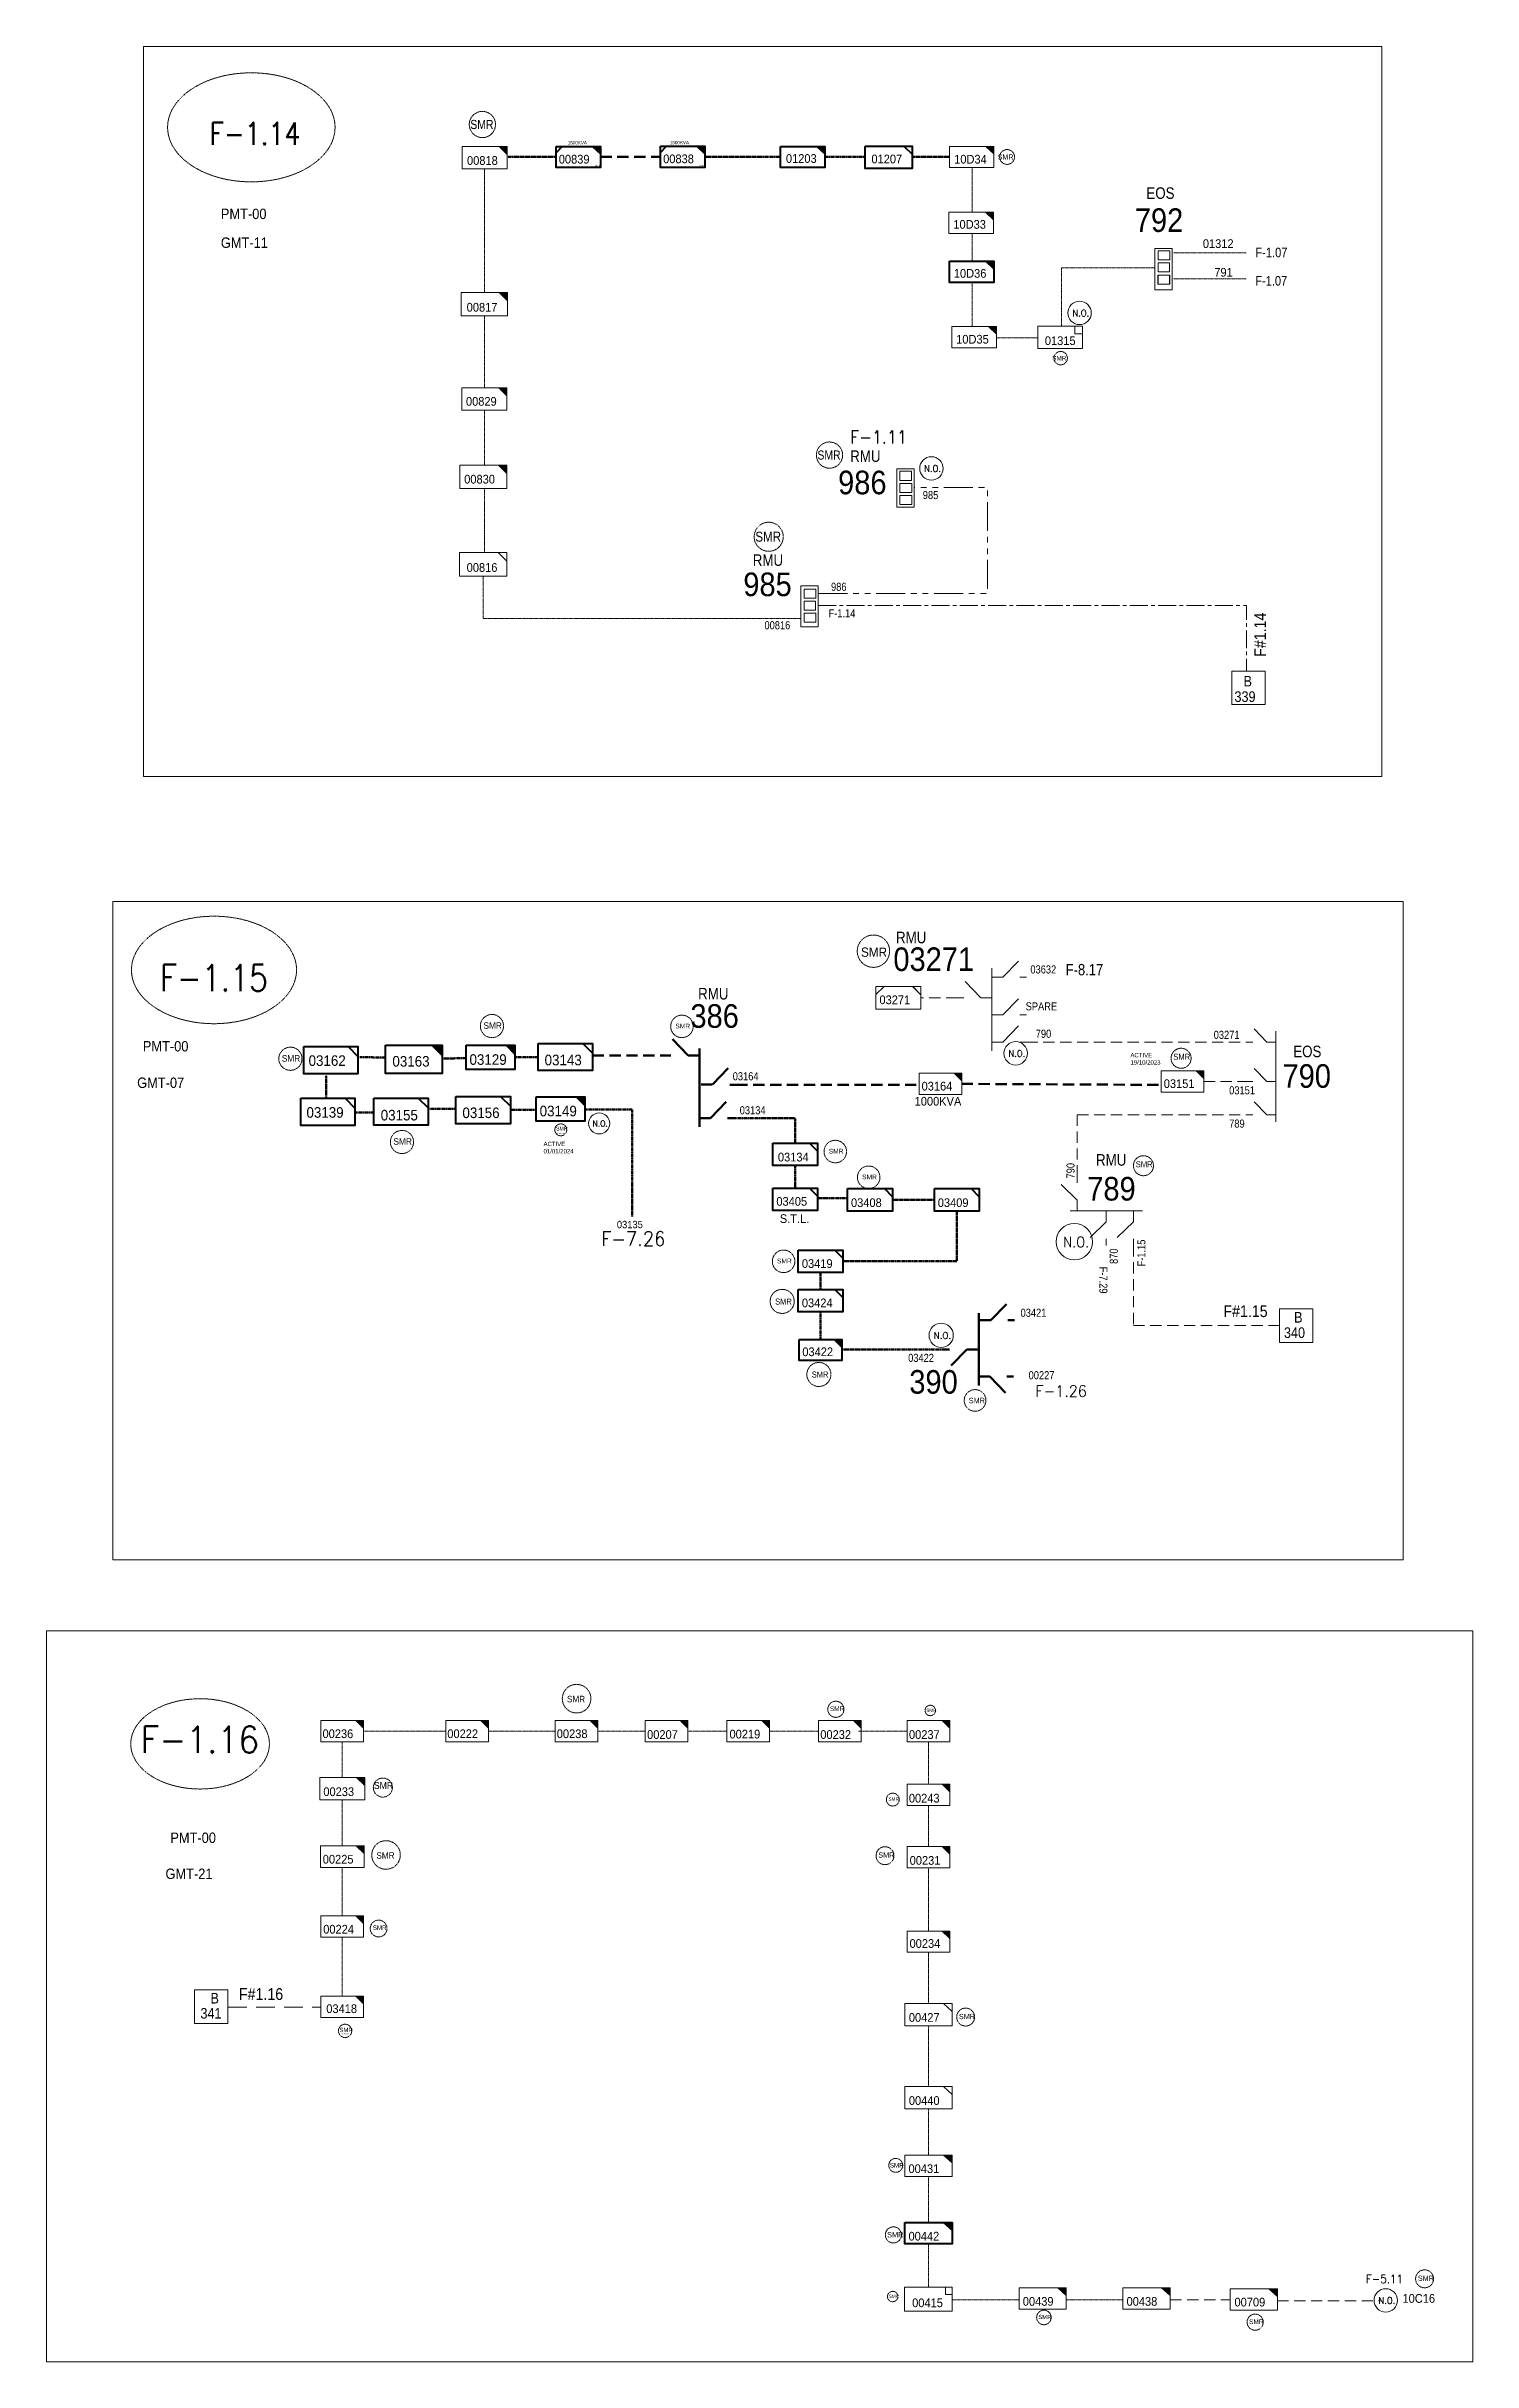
# Model space of a CAD drawing. Header units: metres. Extents: x 65984 to 144644, y -19036 to 23726.
# Drawn here: x 115144 to 116352, y 5154 to 7115 of the extents above; entities that cross this region are included whole.
import ezdxf
from ezdxf.enums import TextEntityAlignment as Align

# ---------------------------------------------------------------- set-up
doc = ezdxf.new("R2010")
doc.units = ezdxf.units.M
doc.header["$MEASUREMENT"] = 0
for name, pattern in [('( Center )', [2, 1.25, -0.25, 0.25, -0.25]), ('( Phantom )', [2.5, 1.25, -0.25, 0.25, -0.25, 0.25, -0.25]), ('DGN Style 3', [0.013877, 0, -0.013877]), ('HIDDEN2', [2381.25, 1587.5, -793.75])]:
    doc.linetypes.add(name, pattern=pattern)
doc.layers.get('0').update_dxf_attribs({"color": 95, "lineweight": 40})
for name, color, linetype, lineweight in [('d_eos', 111, 'Continuous', 40), ('d_eos no', 121, 'Continuous', 40), ('d_switch', 95, 'Continuous', 40), ('d_tf no', 6, 'Continuous', 40), ('d_ug cable', 95, 'Continuous', 40), ('d_ug main line', 95, 'Continuous', 40), ('d_unit sub', 7, 'Continuous', 40), ('FDR  1  05', 172, 'Continuous', 40), ('FDR  1  16', 234, 'Continuous', 40), ('fedr no', 95, 'Continuous', 40), ('GRID STATION 01', 7, 'Continuous', 40), ('Level 37', 7, 'Continuous', 0), ('O H MAIN FEEDER', 4, 'Continuous', 100), ('SW N O', 114, 'Continuous', 30)]:
    doc.layers.add(name, color=color, linetype=linetype, lineweight=lineweight)
doc.styles.add('NASKHF', font='naskhf.shx', dxfattribs={"height": 8})
doc.styles.add('Style-Arial', font='arial.ttf')
doc.styles.add('Style-ENGINEERING', font='ENGINEERING.shx')
doc.styles.add('Style-msdefault', font='msdefault.shx')
doc.styles.add('Style-STANDARD', font='STANDARD.shx')

msp = doc.modelspace()

# ---------------------------------------------------------------- texts
at = {"layer": 'd_eos no', "color": 7, "linetype": 'Continuous', "lineweight": 13, "style": 'Style-Arial', "width": 0.88}
for s, height, p in [('PMT-00', 8.84, (115291.8, 6977.7)), ('792', 20, (116065.9, 6978)), ('GMT-11', 8.84, (115291.8, 6953.3)), ('PMT-00', 8.84, (115225.7, 6272.7)), ('GMT-07', 8.84, (115220.9, 6241.8)), ('790', 20, (116191, 6253.1)), ('PMT-00', 8.84, (115249, 5602.3)), ('GMT-21', 8.84, (115244.9, 5571.8))]:
    msp.add_text(s, height=height, dxfattribs=at).set_placement(p, align=Align.TOP_LEFT)
at = {"layer": 'd_eos no', "color": 2, "linetype": 'Continuous', "lineweight": 13, "style": 'Style-Arial', "width": 0.88}
for s, p in [('986', (115814.6, 6755.8)), ('985', (115734.3, 6669.5)), ('03271', (115861.4, 6352))]:
    msp.add_text(s, height=20, dxfattribs=at).set_placement(p, align=Align.TOP_LEFT)
at = {"layer": 'd_eos no', "color": 2, "linetype": 'Continuous', "lineweight": 140, "style": 'Style-Arial', "width": 0.88}
for s, p in [('386', (115689.5, 6303.9)), ('390', (115874.9, 5994))]:
    msp.add_text(s, height=20, dxfattribs=at).set_placement(p, align=Align.TOP_LEFT)
at = {"layer": 'd_eos no', "color": 2, "linetype": 'Continuous', "lineweight": 13, "style": 'Style-Arial', "width": 0.88}
msp.add_text('789', height=20, dxfattribs=at).set_placement((116025.6, 6137.6))
at = {"layer": 'd_switch', "color": 2, "linetype": 'Continuous', "lineweight": 30, "style": 'Style-msdefault', "width": 0.857143}
for p in [(116168.1, 6944.7), (116167.9, 6920.7)]:
    msp.add_text('F-1.07', height=8.16, dxfattribs=at).set_placement(p, align=Align.TOP_LEFT)
at = {"layer": 'd_switch', "color": 7, "linetype": 'Continuous', "lineweight": 13, "style": 'Style-ENGINEERING', "width": 0.857143}
for s, p in [('985', (115886.3, 6738.6)), ('986', (115808.6, 6660.9)), ('F-1.14', (115806.5, 6638.4)), ('00816', (115752.2, 6628.3))]:
    msp.add_text(s, height=6.86, dxfattribs=at).set_placement(p, align=Align.TOP_LEFT)
for s, p in [('03632', (115999.3, 6336.8)), ('SPARE', (116000.1, 6305.5)), ('790', (115995.1, 6282.3))]:
    msp.add_text(s, height=6.86, dxfattribs=at).set_placement(p, align=Align.TOP_RIGHT)
at = {"layer": 'd_switch', "color": 55, "linetype": 'Continuous', "lineweight": 30, "ltscale": 1.235527, "style": 'Style-ENGINEERING', "width": 0.857143}
msp.add_text('F-8.17', height=9.63, dxfattribs=at).set_placement((116007.3, 6338), align=Align.TOP_LEFT)
at = {"layer": 'd_switch', "color": 21, "linetype": 'Continuous', "lineweight": 13, "style": 'Style-ENGINEERING', "width": 0.857143}
for s, p in [('03271', (116132.7, 6281.4)), ('03151', (116145.8, 6234.4)), ('789', (116145.8, 6206.2))]:
    msp.add_text(s, height=6.86, dxfattribs=at).set_placement(p, align=Align.TOP_LEFT)
at = {"layer": 'd_switch', "color": 2, "linetype": 'Continuous', "lineweight": 30, "style": 'Style-ENGINEERING', "width": 0.857143}
msp.add_text('03164', height=6.86, rotation=0.0004, dxfattribs=at).set_placement((115747.2, 6246.3), align=Align.TOP_RIGHT)
at = {"layer": 'd_switch', "color": 21, "linetype": 'Continuous', "lineweight": 30, "style": 'Style-ENGINEERING', "width": 0.857143}
msp.add_text('03134', height=6.86, rotation=0.0004, dxfattribs=at).set_placement((115753.1, 6217.5), align=Align.TOP_RIGHT)
at = {"layer": 'd_switch', "color": 21, "linetype": 'Continuous', "lineweight": 13, "style": 'Style-ENGINEERING', "width": 0.857143}
for s, p in [('790', (116008, 6156.3)), ('F-1.15', (116068, 6081.8)), ('870', (116044.6, 6083.9))]:
    msp.add_text(s, height=6.86, rotation=90, dxfattribs=at).set_placement(p, align=Align.TOP_LEFT)
at = {"layer": 'd_switch', "color": 2, "linetype": 'Continuous', "lineweight": 30, "style": 'Style-ENGINEERING', "width": 0.857143}
msp.add_text('F-7.29', height=6.86, rotation=270, dxfattribs=at).set_placement((116042.7, 6081.6), align=Align.TOP_LEFT)
at = {"layer": 'd_switch', "color": 111, "linetype": 'Continuous', "lineweight": 30, "style": 'Style-ENGINEERING', "width": 0.857143}
for s, p in [('03421', (115991, 6046)), ('00227', (115997.8, 5993.1))]:
    msp.add_text(s, height=6.86, dxfattribs=at).set_placement(p, align=Align.TOP_RIGHT)
at = {"layer": 'd_switch', "color": 21, "linetype": 'Continuous', "lineweight": 30, "style": 'Style-ENGINEERING', "width": 0.857143}
msp.add_text('03422', height=6.86, dxfattribs=at).set_placement((115873.9, 6007.8), align=Align.TOP_LEFT)
at = {"layer": 'd_switch', "color": 1, "linetype": 'Continuous', "lineweight": 30, "style": 'Style-ENGINEERING', "width": 0.857143}
msp.add_text('SMR', height=4.54, rotation=0.0026, dxfattribs=at).set_placement((115856.1, 5263.9), align=Align.TOP_LEFT)
at = {"layer": 'd_tf no', "color": 2, "linetype": 'Continuous', "lineweight": 13, "style": 'Style-msdefault', "width": 0.945946}
for s, p in [('00818', (115500.3, 7022.2)), ('10D34', (115912.9, 7023.3)), ('00236', (115377.9, 5689.7)), ('00238', (115576.3, 5689.7)), ('00232', (115799.5, 5689)), ('00237', (115874.6, 5689)), ('00233', (115378.6, 5640.6)), ('00243', (115874.5, 5635.1)), ('00225', (115378.1, 5583.4)), ('00231', (115875.2, 5582.4)), ('00224', (115378.5, 5524.1)), ('00427', (115874.5, 5449.4)), ('00431', (115874.2, 5321.3)), ('00415', (115877.3, 5207.7)), ('00439', (115971, 5208.9))]:
    msp.add_text(s, height=7.4, dxfattribs=at).set_placement(p, align=Align.TOP_LEFT)
at = {"layer": 'd_tf no', "color": 41, "linetype": 'Continuous', "lineweight": 40, "style": 'Style-msdefault', "width": 0.945946}
for s, height, p in [('00839', 7.4, (115578, 7023.3)), ('1500KVA', 2.79, (115585.6, 7034.9)), ('00838', 7.4, (115666.4, 7023.6)), ('1500KVA', 2.79, (115672.1, 7035.1)), ('01203', 7.4, (115770.4, 7023.9)), ('01207', 7.4, (115842.8, 7023.5)), ('MTC', 1.7, (115608.5, 7014.5)), ('MTC', 1.7, (115696.8, 7014.7)), ('10D36', 7.4, (115912.6, 6926.6))]:
    msp.add_text(s, height=height, dxfattribs=at).set_placement(p, align=Align.TOP_LEFT)
at = {"layer": 'd_tf no', "color": 41, "linetype": 'Continuous', "lineweight": 13, "style": 'Style-msdefault', "width": 0.945946}
for s, p in [('10D33', (115912.2, 6968.1)), ('01312', (116123.5, 6951.8)), ('791', (116133.2, 6927.5)), ('00817', (115500, 6897.9)), ('10D35', (115914.6, 6870.8)), ('00829', (115499.4, 6818.2)), ('00830', (115497.9, 6752.3)), ('00816', (115500, 6677.5))]:
    msp.add_text(s, height=7.4, dxfattribs=at).set_placement(p, align=Align.TOP_LEFT)
at = {"layer": 'd_tf no', "color": 121, "linetype": 'Continuous', "lineweight": 13, "style": 'Style-msdefault', "width": 0.945946}
for s, p in [('01315', (115989.7, 6869.6)), ('03151', (116090.4, 6240.3)), ('00709', (116150.3, 5208.3))]:
    msp.add_text(s, height=7.4, dxfattribs=at).set_placement(p, align=Align.TOP_LEFT)
at = {"layer": 'd_tf no', "color": 1, "linetype": 'Continuous', "lineweight": 40, "style": 'Style-msdefault', "width": 0.945946}
for height, p in [(7.84, (115834, 6351.9)), (5.55, (115514.2, 6288.6)), (5.55, (115343.4, 6260.8)), (5.08, (116098.5, 6261.9)), (3.28, (115575.6, 6200.2)), (5.55, (115438, 6190.4)), (5.08, (116066.7, 6170.9)), (5.81, (115421.4, 5645.1)), (3.65, (115392.3, 5436.9)), (3.82, (115858.4, 5322.4))]:
    msp.add_text('SMR', height=height, dxfattribs=at).set_placement(p, align=Align.TOP_LEFT)
at = {"layer": 'd_tf no', "color": 1, "linetype": 'Continuous', "lineweight": 13, "style": 'Style-msdefault'}
for s, height, width, p in [('03271', 7.4, 0.945946, (115849.6, 6311.3)), ('SMR', 4, 0.947368, (115807.6, 5709.2)), ('SMR', 4.45, 0.947368, (115848.6, 5585.5)), ('SMR', 4.45, 0.947368, (115916.9, 5448.7)), ('SMR', 4.45, 0.947368, (116305.6, 5227)), ('SMR', 3.6, 0.947368, (115984.2, 5193.8)), ('SMR', 4, 0.947368, (116162.7, 5190))]:
    msp.add_text(s, height=height, dxfattribs=dict(at, width=width)).set_placement(p, align=Align.TOP_LEFT)
at = {"layer": 'd_tf no', "color": 2, "linetype": 'Continuous', "lineweight": 40, "style": 'Style-msdefault', "width": 0.945946}
for s, height, p in [('03162', 8.95, (115366.1, 6260.6)), ('03129', 8.95, (115502.4, 6261.5)), ('03155', 8.95, (115427.2, 6214.4)), ('03134', 7.4, (115763.6, 6178.1)), ('03408', 7.4, (115825.5, 6139.5)), ('03419', 7.4, (115783.9, 6087.9)), ('03424', 7.4, (115783.9, 6054.6)), ('03422', 7.4, (115784.3, 6013.2))]:
    msp.add_text(s, height=height, dxfattribs=at).set_placement(p, align=Align.TOP_LEFT)
at = {"layer": 'd_tf no', "color": 11, "linetype": 'Continuous', "lineweight": 40, "style": 'Style-msdefault', "width": 0.945946}
for s, p in [('03163', (115437.1, 6260)), ('03143', (115566, 6261.1)), ('03139', (115364.3, 6216.7)), ('03156', (115496.4, 6216.4))]:
    msp.add_text(s, height=8.95, dxfattribs=at).set_placement(p, align=Align.TOP_LEFT)
at = {"layer": 'd_tf no', "color": 121, "linetype": 'Continuous', "lineweight": 40, "style": 'Style-msdefault', "width": 0.945946}
for s, height, p in [('03149', 8.95, (115561.8, 6217.9)), ('00442', 7.4, (115874.2, 5264.1))]:
    msp.add_text(s, height=height, dxfattribs=at).set_placement(p, align=Align.TOP_LEFT)
at = {"layer": 'd_tf no', "color": 21, "linetype": 'Continuous', "lineweight": 40, "style": 'Style-msdefault', "width": 0.945946}
for s, p in [('03405', (115762.3, 6140.6)), ('03409', (115899, 6139.5)), ('S.T.L.', (115765.2, 6126))]:
    msp.add_text(s, height=7.4, dxfattribs=at).set_placement(p, align=Align.TOP_LEFT)
at = {"layer": 'd_tf no', "color": 7, "linetype": 'Continuous', "lineweight": 13, "style": 'Style-msdefault', "width": 0.945946}
msp.add_text('03135', height=6.26, dxfattribs=at).set_placement((115627.2, 6120.4), align=Align.TOP_LEFT)
at = {"layer": 'd_tf no', "color": 160, "linetype": 'Continuous', "lineweight": 13, "style": 'Style-msdefault', "width": 0.945946}
for s, p in [('00222', (115483.6, 5689.7)), ('00207', (115652.8, 5689)), ('00219', (115722.6, 5689.4)), ('00234', (115875.1, 5512)), ('00440', (115874.5, 5379)), ('00438', (116058.9, 5208.9))]:
    msp.add_text(s, height=7.4, dxfattribs=at).set_placement(p, align=Align.TOP_LEFT)
at = {"layer": 'd_tf no', "color": 241, "linetype": 'Continuous', "lineweight": 13, "style": 'Style-msdefault', "width": 0.945946}
msp.add_text('10C16', height=7.4, dxfattribs=at).set_placement((116292.6, 5211.4), align=Align.TOP_LEFT)
at = {"layer": 'd_tf no', "color": 2, "lineweight": 13, "attachment_point": 1, "style": 'NASKHF'}
for insert, char_height in [((115676.7, 6287.4), 3.995), ((115806.6, 6181.4), 3.995), ((115834.9, 6159.6), 3.995), ((115762.8, 6088.4), 3.995), ((115761.3, 6054.6), 5.116), ((115792.3, 5992.8), 5.116), ((115925.2, 5970.5), 4.605), ((115889.3, 5707.2), 2.732), ((115857.2, 5632.1), 2.814), ((115857.5, 5210.9), 2.732)]:
    msp.add_mtext('\\Fmsdefault;\\H1x;\\W0.925;SMR\\P', dxfattribs=dict(at, insert=insert, char_height=char_height))
at = {"layer": 'd_tf no', "color": 121, "linetype": 'Continuous', "lineweight": 13, "char_height": 3.7, "attachment_point": 1, "style": 'NASKHF'}
for s, insert in [('\\Fmsdefault;\\H1x;\\W0.945946;ACTIVE\\P19/10/2023', (116062.2, 6262.6)), ('\\Fmsdefault;\\H1x;\\W0.945946;ACTIVE\\P01/01/2024', (115565.1, 6187.4))]:
    msp.add_mtext(s, dxfattribs=dict(at, insert=insert))
at = {"layer": 'd_tf no', "color": 21, "linetype": 'Continuous', "lineweight": 13, "insert": (115885.3, 6238.2), "char_height": 7.4, "attachment_point": 1, "style": 'NASKHF'}
msp.add_mtext('\\Fmsdefault;\\H1x;\\W0.945946;03164\\P', dxfattribs=at)
at = {"layer": 'd_tf no', "color": 2, "linetype": 'Continuous', "lineweight": 13, "insert": (115879.4, 6225.4), "char_height": 7.4, "attachment_point": 1, "style": 'NASKHF'}
msp.add_mtext('\\Fmsdefault;\\H1x;\\W0.945946;1000KVA', dxfattribs=at)
at = {"layer": 'd_tf no', "color": 7, "linetype": 'Continuous', "lineweight": 40, "true_color": 0xffffff, "insert": (115576.1, 6194.7), "char_height": 0.603, "width": 33.541, "attachment_point": 1, "style": 'NASKHF'}
msp.add_mtext('\\fCalibri|b0|i0|c178178|p39;ACTIVE 02.10.2023\\P', dxfattribs=at)
at = {"layer": 'd_tf no', "color": 1, "linetype": 'Continuous', "lineweight": 13, "char_height": 5.479, "width": 14.336, "attachment_point": 1, "style": 'NASKHF'}
for insert in [(115584.9, 5718.1), (115423.5, 5585.6)]:
    msp.add_mtext('\\Fmsdefault;\\H1x;\\W0.947368;SMR', dxfattribs=dict(at, insert=insert))
at = {"layer": 'd_tf no', "color": 1, "linetype": 'Continuous', "lineweight": 40, "insert": (115420.5, 5523.6), "char_height": 3.791, "attachment_point": 1, "style": 'NASKHF'}
msp.add_mtext('\\Fmsdefault;\\H1x;\\W0.945946;SMR^I', dxfattribs=at)
at = {"layer": 'd_tf no', "color": 121, "linetype": 'Continuous', "lineweight": 40, "insert": (115393.1, 5432.4), "char_height": 1.07, "attachment_point": 1, "style": 'NASKHF'}
msp.add_mtext('\\Fmsdefault;\\H1x;\\W0.945946;18.09.2023', dxfattribs=at)
at = {"layer": 'd_ug cable', "color": 2, "linetype": 'Continuous', "lineweight": 0, "style": 'Style-msdefault', "width": 0.945946}
msp.add_text('03418', height=7.4, dxfattribs=at).set_placement((115381.1, 5456.8), align=Align.TOP_LEFT)
at = {"layer": 'fedr no', "color": 6, "linetype": 'Continuous', "lineweight": 13, "style": 'Style-STANDARD', "width": 0.909091}
for s, height, p in [('F-1.14', 19, (115320.7, 7041.3)), ('F-1.15', 22.59, (115286, 6326.2))]:
    msp.add_text(s, height=height, dxfattribs=at).set_placement(p, align=Align.MIDDLE_CENTER)
at = {"layer": 'fedr no', "color": 55, "linetype": 'Continuous', "lineweight": 40, "attachment_point": 5, "style": 'Style-STANDARD'}
for s, insert, char_height in [('F-1.11', (115848.8, 6784.3), 10.8), ('F-7.26', (115641.1, 6105.3), 12.2)]:
    msp.add_mtext(s, dxfattribs=dict(at, insert=insert, char_height=char_height))
at = {"layer": 'fedr no', "color": 55, "linetype": 'Continuous', "lineweight": 13, "insert": (116003.5, 5976.2), "char_height": 9.76, "attachment_point": 5, "style": 'Style-STANDARD'}
msp.add_mtext('F-1.26', dxfattribs=at)
at = {"layer": 'fedr no', "color": 6, "linetype": 'Continuous', "lineweight": 13, "insert": (115274, 5681), "char_height": 22.56, "attachment_point": 5, "style": 'Style-STANDARD'}
msp.add_mtext('F-1.16', dxfattribs=at)
at = {"layer": 'fedr no', "color": 2, "linetype": 'Continuous', "lineweight": 40, "insert": (116277.3, 5224.2), "char_height": 7.06, "attachment_point": 5, "style": 'Style-STANDARD'}
msp.add_mtext('F-5.11', dxfattribs=at)
at = {"layer": 'GRID STATION 01', "color": 41, "linetype": 'Continuous', "lineweight": 13, "style": 'Style-msdefault', "width": 0.9}
msp.add_text('F#1.14', height=10, rotation=90, dxfattribs=at).set_placement((116167, 6598.1), align=Align.TOP_LEFT)
at = {"layer": 'GRID STATION 01', "color": 41, "linetype": 'Continuous', "lineweight": 13, "style": 'Style-msdefault', "width": 0.888889}
for s, p in [('B', (116158, 6582)), ('339', (116150.3, 6568.9))]:
    msp.add_text(s, height=9, dxfattribs=at).set_placement(p, align=Align.TOP_LEFT)
at = {"layer": 'GRID STATION 01', "color": 21, "linetype": 'Continuous', "lineweight": 13, "style": 'Style-msdefault'}
for s, height, width, p in [('F#1.15', 10, 0.9, (116140.9, 6048.9)), ('B', 9, 0.888889, (116200.8, 6043.2)), ('340', 9, 0.888889, (116192.2, 6030.2))]:
    msp.add_text(s, height=height, dxfattribs=dict(at, width=width)).set_placement(p, align=Align.TOP_LEFT)
at = {"layer": 'GRID STATION 01', "color": 160, "linetype": 'Continuous', "lineweight": 13, "style": 'Style-msdefault', "width": 0.888889}
for s, p in [('341', (115274.5, 5453.7)), ('B', (115283, 5466.5))]:
    msp.add_text(s, height=9, rotation=360, dxfattribs=at).set_placement(p, align=Align.TOP_LEFT)
at = {"layer": 'GRID STATION 01', "color": 160, "linetype": 'Continuous', "lineweight": 13, "style": 'Style-msdefault', "width": 0.9}
msp.add_text('F#1.16', height=10, dxfattribs=at).set_placement((115307.1, 5470.5), align=Align.TOP_LEFT)
at = {"layer": 'Level 37', "color": 1, "linetype": 'Continuous', "lineweight": 13, "style": 'Style-msdefault', "width": 0.86}
msp.add_text('SMR', height=4.38, rotation=359.9996, dxfattribs=at).set_placement((115963.1, 7019.3), align=Align.RIGHT)
at = {"layer": 'Level 37', "color": 7, "linetype": 'Continuous', "lineweight": 13, "style": 'Style-msdefault', "width": 0.86}
for p in [(116099.5, 6995.8), (116223.9, 6268.8)]:
    msp.add_text('EOS', height=9.8, rotation=0.0004, dxfattribs=at).set_placement(p, align=Align.TOP_RIGHT)
at = {"layer": 'Level 37', "color": 1, "linetype": 'Continuous', "lineweight": 13, "ltscale": 0.9, "style": 'Style-msdefault', "width": 0.86}
msp.add_text('SMR', height=3.94, rotation=359.9996, dxfattribs=at).set_placement((116007.9, 6849.1), align=Align.RIGHT)
at = {"layer": 'Level 37', "color": 2, "linetype": 'Continuous', "lineweight": 13, "style": 'Style-msdefault', "width": 0.86}
for p in [(115850.5, 6773), (115768, 6684.9), (115889.3, 6365.3), (116058.7, 6176.9)]:
    msp.add_text('RMU', height=9.8, rotation=0.0004, dxfattribs=at).set_placement(p, align=Align.TOP_RIGHT)
at = {"layer": 'Level 37', "color": 2, "linetype": 'Continuous', "lineweight": 100, "style": 'Style-msdefault', "width": 0.86}
msp.add_text('RMU', height=9.8, rotation=0.0004, dxfattribs=at).set_placement((115721.7, 6317.7), align=Align.TOP_RIGHT)
at = {"layer": 'Level 37', "color": 1, "linetype": 'Continuous', "lineweight": 13, "ltscale": 1.753845, "char_height": 7.682, "width": 30.944, "attachment_point": 9, "rotation": 359.9996, "style": 'NASKHF'}
for insert in [(115522.7, 7045.1), (115816.7, 6765.1)]:
    msp.add_mtext('\\Fmsdefault;\\H1x;\\W0.86;SMR', dxfattribs=dict(at, insert=insert))
at = {"layer": 'Level 37', "color": 1, "linetype": 'Continuous', "lineweight": 13, "ltscale": 1.948717, "insert": (115766.3, 6695.5), "char_height": 8.535, "width": 34.382, "attachment_point": 9, "rotation": 359.9996, "style": 'NASKHF'}
msp.add_mtext('\\Fmsdefault;\\H1x;\\W0.86;SMR', dxfattribs=at)

# ---------------------------------------------------------------- blocks, each defined once
blk = doc.blocks.new('TF_8')
at = {"color": 0, "linetype": 'ByBlock', "lineweight": -2}
blk.add_line((6.3, 4.95), (9.9, 1.35), dxfattribs=at)
blk.add_3dface([(-10.1, 4.95), (9.9, 4.95), (9.9, -5.05), (-10.1, -5.05)], dxfattribs=at)
blk = doc.blocks.new('exist.us-1000kva')
at = {"color": 0, "linetype": 'ByBlock', "lineweight": -2, "flags": 128}
blk.add_lwpolyline([(40, 12.9), (32.8, 20), (40, 20)], close=True, dxfattribs=at)
at = {"color": 0, "linetype": 'ByBlock', "lineweight": -2, "extrusion": (0, 0, -1)}
blk.add_solid([(-40, 12.9), (-32.8, 20), (-40, 20)], dxfattribs=at)
at = {"color": 0, "linetype": 'ByBlock', "lineweight": -2, "xscale": 2, "yscale": 2}
blk.add_blockref('TF_8', (20.2, 10.1), dxfattribs=at)
blk = doc.blocks.new('*U1104')
at = {"layer": 'FDR  1  05', "color": 2, "linetype": 'Continuous', "lineweight": 13, "flags": 128}
blk.add_lwpolyline([(-9.51, 4.76), (9.49, 4.76), (9.49, -4.74), (-9.51, -4.74)], close=True, dxfattribs=at)
blk.add_lwpolyline([(9.49, 1.91), (6.74, 1.91), (6.74, 4.76)], dxfattribs=at)
blk = doc.blocks.new('TF3')
at = {"color": 0, "linetype": 'ByBlock', "lineweight": -2}
for p, q in [((11.3, 9), (18.3, 9)), ((18.3, 9), (18.3, 2))]:
    blk.add_line(p, q, dxfattribs=at)
at = {"color": 0, "linetype": 'ByBlock', "lineweight": -2, "flags": 128}
blk.add_lwpolyline([(18.3, 2), (11.3, 2), (11.3, 9)], dxfattribs=at)
at = {"color": 0, "linetype": 'ByBlock', "lineweight": -2}
blk.add_3dface([(-21.7, 9), (18.3, 9), (18.3, -11), (-21.7, -11)], dxfattribs=at)
blk = doc.blocks.new('*U893')
at = {"layer": 'SW N O', "color": 3, "lineweight": 13}
blk.add_circle((0, 0), 16.8, dxfattribs=at)
at = {"layer": 'SW N O', "color": 3, "lineweight": 13, "style": 'Style-STANDARD'}
blk.add_text('N.O.', height=9.6, dxfattribs=at).set_placement((1.7, -0.2), align=Align.MIDDLE_CENTER)
blk = doc.blocks.new('*U2661')
at = {"layer": 'd_unit sub', "color": 1, "linetype": 'Continuous', "lineweight": 13, "flags": 128}
for points in [[(-9.48, 1.38), (-6.07, 4.73), (-9.48, 4.73)], [(9.49, 1.32), (6.02, 4.73), (9.5, 4.73)]]:
    blk.add_lwpolyline(points, close=True, dxfattribs=at)
at = {"layer": 'd_unit sub', "color": 1, "linetype": 'Continuous', "lineweight": 13, "xscale": 0.94866334575076, "yscale": 0.94866334575076, "zscale": 0.4267622666565712, "rotation": 359.9999999999999}
blk.add_blockref('TF_8', (0.1, 0.04), dxfattribs=at)

# ---------------------------------------------------------------- linework, layer by layer
at = {"layer": 'd_eos', "color": 2, "linetype": 'Continuous', "lineweight": 13, "ltscale": 1.251149}
for p, q in [((115944.9, 6334.4), (115944.9, 6264.3)), ((115954, 6326.7), (115967.3, 6340.4)), ((115935.6, 6309.3), (115922.3, 6323.1)), ((115944.9, 6326.7), (115954, 6326.7)), ((115968.6, 6326.7), (115974.1, 6326.7)), ((115921, 6309.3), (115915.5, 6309.3)), ((115944.7, 6309.3), (115935.6, 6309.3)), ((115954, 6294.8), (115967.3, 6308.5)), ((115944.9, 6294.8), (115954, 6294.8)), ((115954, 6271.8), (115967.3, 6285.5)), ((115968.6, 6294.8), (115974.1, 6294.8)), ((115944.9, 6271.8), (115954, 6271.8)), ((115968.6, 6271.8), (115974.1, 6271.8)), ((116017.1, 6152.5), (116017.1, 6158)), ((116017.1, 6137.9), (116003.4, 6151.2)), ((116011.1, 6128.8), (116072.3, 6128.8)), ((116017.1, 6128.8), (116017.1, 6137.9)), ((116041.7, 6119.7), (116028, 6106.4)), ((116041.7, 6128.8), (116041.7, 6119.7)), ((116064.7, 6119.7), (116051, 6106.4)), ((116064.7, 6128.8), (116064.7, 6119.7)), ((116041.7, 6105.1), (116041.7, 6099.6)), ((116064.7, 6105.1), (116064.7, 6099.6))]:
    msp.add_line(p, q, dxfattribs=at)
at = {"layer": 'd_eos', "color": 7, "linetype": 'Continuous', "lineweight": 13, "ltscale": 1.09932}
for p, q in [((116177.8, 6271.8), (116166.9, 6283)), ((116185.3, 6204.4), (116185.3, 6281)), ((116165.9, 6271.8), (116161.3, 6271.8)), ((116185.3, 6271.8), (116177.8, 6271.8)), ((116165.9, 6238.3), (116161.3, 6238.3)), ((116177.8, 6238.3), (116166.9, 6249.5)), ((116185.3, 6238.3), (116177.8, 6238.3)), ((116177.8, 6210.1), (116166.9, 6221.3)), ((116165.9, 6210.1), (116161.3, 6210.1)), ((116185.3, 6210.1), (116177.8, 6210.1))]:
    msp.add_line(p, q, dxfattribs=at)
at = {"layer": 'd_eos', "color": 7, "linetype": 'Continuous', "lineweight": 211, "ltscale": 1.251149}
for p, q in [((115672.9, 6260.5), (115667.4, 6260.5)), ((115722.9, 6235.6), (115728.4, 6235.6)), ((115721, 6207.5), (115726.6, 6207.5))]:
    msp.add_line(p, q, dxfattribs=at)
at = {"layer": 'd_eos', "color": 2, "linetype": 'Continuous', "lineweight": 211, "ltscale": 1.251149}
for p, q in [((115687.5, 6260.5), (115674.2, 6274.2)), ((115696.6, 6260.5), (115687.5, 6260.5)), ((115697.3, 6266.5), (115697.3, 6199.9)), ((115708.3, 6235.9), (115721.6, 6249.7)), ((115698.7, 6235.8), (115707.8, 6235.8)), ((115706.5, 6207.5), (115719.8, 6221.3)), ((115697.3, 6207.5), (115706.5, 6207.5)), ((115933.9, 6042.2), (115933.9, 5981)), ((115943.8, 6036.2), (115957.1, 6049.9)), ((115934.7, 6036.2), (115943.8, 6036.2)), ((115958.4, 6036.2), (115963.9, 6036.2)), ((115908.9, 6011.5), (115903.4, 6011.5)), ((115923.5, 6011.5), (115910.2, 5997.8)), ((115932.6, 6011.5), (115923.5, 6011.5)), ((115933.9, 5988.6), (115943, 5988.6)), ((115943, 5988.6), (115956.4, 5974.8)), ((115957.6, 5988.6), (115963.2, 5988.6))]:
    msp.add_line(p, q, dxfattribs=at)
at = {"layer": 'd_ug cable', "color": 21, "linetype": 'HIDDEN2', "lineweight": 13, "ltscale": 0.006}
msp.add_line((116161.3, 6238.3), (116154.7, 6238.3), dxfattribs=at)
at = {"layer": 'd_ug cable', "color": 21, "linetype": 'DGN Style 3', "lineweight": 100}
for p, q in [((115778.3, 6148.2), (115778.2, 6167.2)), ((115860.6, 6138.2), (115896.1, 6138.2))]:
    msp.add_line(p, q, dxfattribs=at)
at = {"layer": 'd_ug cable', "color": 160, "linetype": 'DGN Style 3', "lineweight": 13}
for p, q in [((115412.6, 5688.1), (115482.4, 5688.1)), ((115575, 5688.1), (115518.4, 5688.1)), ((115651.3, 5688.1), (115611, 5688.1)), ((115720.4, 5688.1), (115687.3, 5688.1)), ((115798, 5688.1), (115756.4, 5688.1)), ((115873.1, 5688.1), (115831.5, 5688.1)), ((115394.6, 5649.1), (115394.6, 5679.1)), ((115394.6, 5591.1), (115394.6, 5630.1)), ((115394.6, 5531.8), (115394.6, 5572.7)), ((115891.1, 5572.5), (115891.1, 5518.9)), ((115394.6, 5463.6), (115394.6, 5513.8)), ((115891.1, 5457.7), (115891.1, 5500.9)), ((115891.1, 5438.7), (115891.1, 5387.2)), ((115891.1, 5368.2), (115891.1, 5329.1)), ((115891.1, 5311.1), (115891.1, 5272)), ((115891.1, 5254), (115891.1, 5217.2)), ((115911.4, 5206.5), (115967.8, 5206.5)), ((116008, 5206.5), (116055.7, 5206.5))]:
    msp.add_line(p, q, dxfattribs=at)
at = {"layer": 'd_ug cable', "color": 160, "linetype": 'HIDDEN2', "lineweight": 13, "ltscale": 0.006}
for p, q in [((116096, 5206.5), (116146.6, 5206.5)), ((116186.6, 5205.7), (116274.5, 5205.8))]:
    msp.add_line(p, q, dxfattribs=at)
at = {"layer": 'd_ug cable', "color": 41, "linetype": 'DGN Style 3', "lineweight": 100, "flags": 128}
for points in [[(115534.2, 7021.5), (115575.7, 7021.5)], [(115701.7, 7021.5), (115765.8, 7021.5)], [(115803.4, 7021.5), (115837.4, 7021.5)], [(115877.4, 7021.5), (115908.9, 7021.5)]]:
    msp.add_lwpolyline(points, dxfattribs=at)
at = {"layer": 'd_ug cable', "color": 41, "linetype": 'HIDDEN2', "lineweight": 140, "ltscale": 0.006}
msp.add_lwpolyline([(115613.3, 7021.5), (115664.1, 7021.5)], dxfattribs=at)
at = {"layer": 'd_ug cable', "color": 41, "linetype": 'DGN Style 3', "lineweight": 13, "flags": 128}
for points in [[(115515.2, 6906.6), (115515.2, 7011.4)], [(115928.2, 7012.5), (115928.2, 6974.8)], [(115928.2, 6956.8), (115928.2, 6933.3)], [(116003.9, 6878.2), (116003.9, 6927.7), (116082.9, 6927.7)], [(115928.2, 6915.3), (115928.2, 6877.7)], [(115515.2, 6826.1), (115515.2, 6887)], [(115948.6, 6868.4), (115983.8, 6868.4)], [(115515.1, 6760.6), (115515.1, 6807)], [(115515.1, 6686.4), (115515.1, 6740.6)], [(115782.4, 6630.6), (115514, 6630.6), (115514, 6666.4)]]:
    msp.add_lwpolyline(points, dxfattribs=at)
at = {"layer": 'd_ug cable', "color": 9, "linetype": 'Continuous', "lineweight": 13, "flags": 128}
for points in [[(116082.9, 6909), (116082.9, 6944.1), (116097.6, 6944.1), (116097.6, 6909)], [(116085.6, 6934.3), (116085.6, 6942), (116095.6, 6942), (116095.6, 6934.3)], [(116085.6, 6931.8), (116095.4, 6931.8), (116095.4, 6924.1), (116085.6, 6924.1)], [(116085.4, 6913.8), (116085.4, 6921.5), (116095.4, 6921.5), (116095.4, 6913.8)], [(116085.6, 6921.5), (116095.6, 6921.5), (116095.6, 6913.9), (116085.6, 6913.9)]]:
    msp.add_lwpolyline(points, close=True, dxfattribs=at)
at = {"layer": 'd_ug cable', "color": 1, "linetype": 'DGN Style 3', "lineweight": 13, "flags": 128}
for points in [[(116160.1, 6940.2), (116098.4, 6940.2)], [(116160.1, 6918.2), (116098.4, 6918.2)]]:
    msp.add_lwpolyline(points, dxfattribs=at)
at = {"layer": 'd_ug cable', "color": 2, "linetype": 'Continuous', "lineweight": 13, "flags": 128}
for points in [[(115864.2, 6725), (115864.2, 6757.3), (115878.9, 6757.3), (115878.9, 6725)], [(115866.9, 6755.3), (115876.7, 6755.3), (115876.7, 6747.6), (115866.9, 6747.6)], [(115866.9, 6745), (115876.9, 6745), (115876.9, 6737.4), (115866.9, 6737.4)], [(115866.9, 6734.9), (115876.9, 6734.9), (115876.9, 6727.2), (115866.9, 6727.2)], [(115866.9, 6727.2), (115866.9, 6734.9), (115876.9, 6734.9), (115876.9, 6727.2)], [(115783, 6623.5), (115783, 6658.3), (115797.7, 6658.3), (115797.7, 6623.5)], [(115785.7, 6647.8), (115785.7, 6655.5), (115795.6, 6655.5), (115795.6, 6647.8)], [(115785.7, 6645.3), (115795.5, 6645.3), (115795.5, 6637.6), (115785.7, 6637.6)], [(115785.7, 6635), (115795.6, 6635), (115795.6, 6627.4), (115785.7, 6627.4)]]:
    msp.add_lwpolyline(points, close=True, dxfattribs=at)
at = {"layer": 'd_ug cable', "color": 1, "linetype": 'HIDDEN2', "lineweight": 13, "ltscale": 0.006}
msp.add_lwpolyline([(115915.5, 6309.3), (115884.6, 6309.3)], dxfattribs=at)
at = {"layer": 'd_ug cable', "color": 11, "linetype": 'DGN Style 3', "lineweight": 100, "flags": 128}
for points in [[(115431.3, 6258.8), (115409.2, 6259)], [(115499.7, 6258.1), (115479.2, 6258)], [(115560.4, 6259), (115540.9, 6259)], [(115381, 6224.4), (115381, 6243.5)], [(115421.3, 6212.1), (115405.4, 6212.1)], [(115489.8, 6215.4), (115468.6, 6215.4)], [(115559, 6214.5), (115537.8, 6214.5)]]:
    msp.add_lwpolyline(points, dxfattribs=at)
at = {"layer": 'd_ug cable', "color": 21, "linetype": 'HIDDEN2', "lineweight": 158, "ltscale": 0.006}
for points in [[(115606.7, 6260.4), (115670.6, 6260.4), (115670.6, 6260.4)], [(115919.3, 6236.4), (116088, 6235.6), (116088.3, 6235.6)], [(115728.4, 6235.6), (115883.2, 6235.6), (115883.3, 6235.6)]]:
    msp.add_lwpolyline(points, dxfattribs=at)
at = {"layer": 'd_ug cable', "color": 21, "linetype": 'HIDDEN2', "lineweight": 13, "ltscale": 0.006}
for points in [[(115974.1, 6271.8), (116161.3, 6271.8)], [(116124.3, 6238.3), (116154.7, 6238.3)], [(116017.1, 6158), (116017.1, 6210.1), (116161.3, 6210.1)], [(116064.7, 6099.6), (116064.7, 6031.7), (116188.4, 6031.7)]]:
    msp.add_lwpolyline(points, dxfattribs=at)
at = {"layer": 'd_ug cable', "color": 20, "linetype": 'DGN Style 3', "lineweight": 100, "flags": 128}
for points in [[(115600.2, 6214.7), (115640.3, 6214.7)], [(115640.3, 6214.7), (115640.3, 6124.1)]]:
    msp.add_lwpolyline(points, dxfattribs=at)
at = {"layer": 'd_ug cable', "color": 21, "linetype": 'DGN Style 3', "lineweight": 100, "flags": 128}
for points in [[(115726.6, 6207.5), (115778.1, 6207.5), (115778.1, 6186.2)], [(115822.5, 6139.7), (115797.3, 6139.7)], [(115915.1, 6128.7), (115915.1, 6086.2), (115818.7, 6086.2)], [(115799.7, 6062.3), (115799.7, 6076.7)], [(115799.7, 6020), (115799.7, 6043.3)], [(115904, 6011.5), (115817.7, 6011.5)]]:
    msp.add_lwpolyline(points, dxfattribs=at)
at = {"layer": 'd_ug cable', "color": 160, "linetype": 'DGN Style 3', "lineweight": 13, "flags": 128}
for points in [[(115891.1, 5643.2), (115891.1, 5679.1)], [(115891.1, 5625.2), (115891.1, 5590.5)]]:
    msp.add_lwpolyline(points, dxfattribs=at)
at = {"layer": 'd_ug cable', "color": 2, "linetype": 'DGN Style 3', "lineweight": 13}
for centre, radius in [((115513.3, 7049), 11.1), ((115957.7, 7021.5), 6.3), ((116003.1, 6851.1), 5.67), ((115807.3, 6769), 11.1), ((115755.8, 6699.8), 12.3), ((115844.5, 6348.8), 13.7), ((115521.4, 6285.4), 9.82), ((115350.7, 6257.7), 9.82), ((116105.1, 6258.1), 8.48), ((115579.7, 6197.5), 5.07), ((115445.2, 6187.2), 9.82), ((116073.2, 6167.1), 8.48), ((115593.1, 5715.7), 12.1), ((115812.7, 5706.7), 6.84), ((115429, 5640.4), 8.07), ((115431.7, 5583.3), 12.1), ((115854.3, 5582.7), 7.6), ((115425.4, 5521), 7.12), ((115922.6, 5446), 7.6), ((115397, 5434.3), 5.63), ((115863.4, 5320.4), 5.89), ((115861.4, 5261.5), 6.82), ((116311.3, 5224.3), 7.6), ((115988.9, 5191.6), 6.16), ((116167.8, 5187.6), 6.84)]:
    msp.add_circle(centre, radius, dxfattribs=at)
at = {"layer": 'd_ug cable', "color": 1, "linetype": 'DGN Style 3', "lineweight": 13}
for centre, radius in [((115682.3, 6285.1), 9.53), ((115812.2, 6179.1), 9.53), ((115840.5, 6157.3), 9.53), ((115768.4, 6086.1), 9.53), ((115767.2, 6052.2), 10.2), ((115798.3, 5990.3), 10.2), ((115930.6, 5968.3), 9.18), ((115892.6, 5705.7), 4.42), ((115860.9, 5630.2), 5.46), ((115860.8, 5209.3), 4.42)]:
    msp.add_circle(centre, radius, dxfattribs=at)
at = {"layer": 'd_ug main line', "color": 41, "linetype": '( Phantom )', "lineweight": 13, "ltscale": 19.6, "flags": 128}
msp.add_lwpolyline([(115797.9, 6651.8), (115941, 6651.8), (115941, 6741.4), (115878.9, 6741.4)], dxfattribs=at)
at = {"layer": 'd_ug main line', "color": 160, "linetype": 'HIDDEN2', "lineweight": 13, "ltscale": 0.01}
msp.add_lwpolyline([(115297.8, 5454.4), (115376.6, 5454.4)], dxfattribs=at)
at = {"layer": 'FDR  1  05', "color": 41, "linetype": 'Continuous', "lineweight": 40}
for p, q in [((115575.7, 7025), (115580.9, 7030.5)), ((115664.1, 7025.3), (115669.2, 7030.7))]:
    msp.add_line(p, q, dxfattribs=at)
at = {"layer": 'FDR  1  16', "color": 41, "linetype": '( Center )', "lineweight": 13, "ltscale": 12, "flags": 128}
msp.add_lwpolyline([(115797.8, 6641.7), (116160.6, 6641.7), (116160.6, 6586.1)], dxfattribs=at)
at = {"layer": 'fedr no', "color": 82, "linetype": 'DGN Style 3', "lineweight": 13, "true_color": 0x1dc70e}
for centre, major_axis in [((115317.6, 7046.6), (70.9, 0)), ((115286, 6332.9), (69.9, 0)), ((115274.2, 5677.4), (58.7, 0))]:
    msp.add_ellipse(centre, major_axis=major_axis, ratio=0.651175, dxfattribs=at)
at = {"layer": 'GRID STATION 01', "color": 41, "lineweight": 13, "ltscale": 0.379284, "flags": 128}
msp.add_lwpolyline([(116176.4, 6586.1), (116176.4, 6557.8), (116148, 6557.8), (116148, 6586.1)], close=True, dxfattribs=at)
at = {"layer": 'GRID STATION 01', "color": 21, "lineweight": 13, "ltscale": 0.379284, "flags": 128}
msp.add_lwpolyline([(116216.8, 6017.5), (116188.4, 6017.5), (116188.4, 6045.8), (116216.8, 6045.8)], close=True, dxfattribs=at)
at = {"layer": 'GRID STATION 01', "color": 160, "lineweight": 13, "ltscale": 0.379284, "flags": 128}
msp.add_lwpolyline([(115269.4, 5440.7), (115269.4, 5469.1), (115297.8, 5469.1), (115297.8, 5440.7)], close=True, dxfattribs=at)
at = {"layer": 'O H MAIN FEEDER', "color": 140, "linetype": 'Continuous', "lineweight": 13, "flags": 128}
for points in [[(115226.3, 7115.2), (116275.2, 7115.2), (116275.2, 6496.7), (115226.3, 6496.7)], [(115200.3, 6390.9), (116293.2, 6390.9), (116293.2, 5833.4), (115200.3, 5833.4)], [(115144, 5773.1), (116352.1, 5773.1), (116352.1, 5154.1), (115144, 5154.1)]]:
    msp.add_lwpolyline(points, close=True, dxfattribs=at)

# ---------------------------------------------------------------- block references
at = {"layer": 'd_tf no', "color": 121, "linetype": 'Continuous', "lineweight": 40, "yscale": 0.9, "zscale": 0.8535245333131425}
msp.add_blockref('exist.us-1000kva', (115871.1, 5254), dxfattribs=at)
at = {"layer": 'd_ug cable', "color": 2, "linetype": 'Continuous', "lineweight": 0, "xscale": 0.9, "yscale": 0.9, "zscale": 0.8535245333131425, "rotation": 359.9999999999999}
msp.add_blockref('exist.us-1000kva', (115376.6, 5445.6), dxfattribs=at)
at = {"layer": 'd_unit sub', "color": 1, "linetype": 'Continuous', "lineweight": 13, "xscale": 2, "yscale": 2, "zscale": 2}
msp.add_blockref('*U2661', (115865.6, 6309.3), dxfattribs=at)
at = {"layer": 'd_unit sub', "color": 2, "linetype": 'Continuous', "lineweight": 40, "rotation": 359.9999999999999}
for name, p, xscale, yscale, zscale in [('TF_8', (115385.2, 6256.6), 2.297714687999999, 2.297714687999999, 1.032187293032607), ('exist.us-1000kva', (115499.6, 6248.5), 1.032187293032607, 1.032187293032607, 1.032187293032607), ('TF_8', (115444.5, 6213), 2.297714687999999, 2.297714687999999, 1.032187293032607), ('exist.us-1000kva', (115558.9, 6204.8), 1.032187293032607, 1.032187293032607, 1.032187293032607), ('TF_8', (115778.4, 6176.8), 1.9, 1.9, 0.8535245333131425), ('TF_8', (115841.8, 6138.3), 1.9, 1.9, 0.8535245333131425), ('TF_8', (115799.9, 6086.3), 1.9, 1.9, 0.8535245333131425), ('TF_8', (115799.9, 6052.9), 1.9, 1.9, 0.8535245333131425)]:
    msp.add_blockref(name, p, dxfattribs=dict(at, xscale=xscale, yscale=yscale, zscale=zscale))
at = {"layer": 'd_unit sub', "color": 11, "linetype": 'Continuous', "lineweight": 40, "zscale": 1.032187293032607, "rotation": 359.9999999999999}
for name, p, xscale, yscale in [('exist.us-1000kva', (115431.3, 6245.2), 1.197894526517577, 1.197894526517577), ('TF_8', (115583.8, 6259.3), 2.297714687999999, 2.297714687999999), ('TF_8', (115382.6, 6212.8), 2.297714687999999, 2.297714687999999), ('TF_8', (115514.1, 6214.3), 2.31657385857946, 2.31657385857946)]:
    msp.add_blockref(name, p, dxfattribs=dict(at, xscale=xscale, yscale=yscale))
at = {"layer": 'd_unit sub', "color": 21, "linetype": 'Continuous', "lineweight": 40, "xscale": 1.9, "yscale": 1.9, "zscale": 0.8535245333131425, "rotation": 359.9999999999999}
for p in [(115778.4, 6138.8), (115915.3, 6138.3)]:
    msp.add_blockref('TF_8', p, dxfattribs=at)
at = {"layer": 'd_unit sub', "color": 2, "linetype": 'Continuous', "lineweight": 13, "zscale": 0.8535245333131425, "rotation": 359.9999999999999}
for p, xscale, yscale in [((115376.6, 5679.1), 0.9, 0.9), ((115575, 5679.1), 0.9, 0.9), ((115798, 5679.1), 0.9, 0.9), ((115873.1, 5679.1), 0.9, 0.9), ((115375.7, 5630.1), 0.9476663795346395, 0.9476663795346395), ((115873.1, 5625.2), 0.9, 0.9), ((115376.2, 5572.7), 0.9208857174636796, 0.9208857174636796), ((115873.1, 5572.5), 0.9, 0.9), ((115376.6, 5513.8), 0.9, 0.9)]:
    msp.add_blockref('exist.us-1000kva', p, dxfattribs=dict(at, xscale=xscale, yscale=yscale))
at = {"layer": 'd_unit sub', "color": 160, "linetype": 'Continuous', "lineweight": 13, "xscale": 0.9, "yscale": 0.9, "zscale": 0.8535245333131425, "rotation": 359.9999999999999}
for p in [(115482.4, 5679.1), (115651.3, 5679.1), (115720.4, 5679.1), (115873.1, 5500.9)]:
    msp.add_blockref('exist.us-1000kva', p, dxfattribs=at)
at = {"layer": 'FDR  1  05', "color": 2, "linetype": 'Continuous', "lineweight": 13, "rotation": 359.9999999999999}
for name, p, xscale, yscale, zscale in [('exist.us-1000kva', (115496.2, 7011.4), 0.9509310187453988, 0.9509310187453988, 0.8535245333131425), ('exist.us-1000kva', (115908.9, 7012.5), 0.94, 0.9, 0.8535245333131425), ('TF3', (116004.3, 6869.8), 0.9474331800656152, 0.9474331800656152, 0.2601542777538454), ('exist.us-1000kva', (116088.3, 6229.5), 0.9, 0.9, 0.8535245333131425)]:
    msp.add_blockref(name, p, dxfattribs=dict(at, xscale=xscale, yscale=yscale, zscale=zscale))
at = {"layer": 'FDR  1  05', "color": 41, "linetype": 'Continuous', "lineweight": 40, "xscale": 0.94, "yscale": 0.9, "zscale": 0.8535245333131425, "rotation": 359.9999999999999}
for p in [(115575.7, 7012.5), (115664.1, 7012.7), (115765.8, 7012.5), (115908.9, 6915.3)]:
    msp.add_blockref('exist.us-1000kva', p, dxfattribs=at)
at = {"layer": 'FDR  1  05', "color": 41, "linetype": 'Continuous', "lineweight": 40, "xscale": 2, "yscale": 1.9, "zscale": 0.8535245333131425}
msp.add_blockref('TF_8', (115857.6, 7021.3), dxfattribs=at)
at = {"layer": 'FDR  1  05', "color": 41, "linetype": 'Continuous', "lineweight": 13, "zscale": 0.8535245333131425, "rotation": 359.9999999999999}
for p, xscale, yscale in [((115908.5, 6956.8), 0.94, 0.9), ((115495.2, 6886.9), 0.984906032814387, 0.984906032814387), ((115911, 6859.9), 0.94, 0.9), ((115496, 6807), 0.952348532824765, 0.952348532824765), ((115494.1, 6740.6), 0.9973563065527415, 0.9973563065527415)]:
    msp.add_blockref('exist.us-1000kva', p, dxfattribs=dict(at, xscale=xscale, yscale=yscale))
at = {"layer": 'FDR  1  05', "color": 41, "linetype": 'Continuous', "lineweight": 13, "xscale": 2, "yscale": 2, "zscale": 0.8535245333131425}
msp.add_blockref('TF_8', (115514.2, 6676.5), dxfattribs=at)
at = {"layer": 'FDR  1  05', "color": 21, "linetype": 'Continuous', "lineweight": 13, "xscale": 0.9, "yscale": 0.9, "zscale": 0.8535245333131425, "rotation": 359.9999999999999}
msp.add_blockref('exist.us-1000kva', (115883.3, 6227.4), dxfattribs=at)
at = {"layer": 'FDR  1  05', "color": 2, "linetype": 'Continuous', "lineweight": 40, "xscale": 0.9, "yscale": 0.9, "zscale": 0.8535245333131425, "rotation": 359.9999999999999}
msp.add_blockref('exist.us-1000kva', (115781.7, 6002), dxfattribs=at)
at = {"layer": 'FDR  1  05', "color": 2, "linetype": 'Continuous', "lineweight": 13}
for name, p, xscale, yscale, zscale in [('TF_8', (115891.3, 5448.2), 2, 1.9, 0.8535245333131425), ('*U1104', (115891.1, 5207.1), 2.128539949912872, 2.128539949912872, 2.128539949912872)]:
    msp.add_blockref(name, p, dxfattribs=dict(at, xscale=xscale, yscale=yscale, zscale=zscale))
at = {"layer": 'FDR  1  05', "color": 160, "linetype": 'Continuous', "lineweight": 13, "xscale": 2, "yscale": 1.9, "zscale": 0.8535245333131425}
msp.add_blockref('TF_8', (115891.3, 5377.8), dxfattribs=at)
at = {"layer": 'FDR  1  05', "color": 2, "linetype": 'Continuous', "lineweight": 13, "yscale": 0.9, "zscale": 0.8535245333131425}
for p in [(115871.1, 5311.1), (115967.8, 5198.6), (116146.6, 5197.7)]:
    msp.add_blockref('exist.us-1000kva', p, dxfattribs=at)
at = {"layer": 'FDR  1  05', "color": 160, "linetype": 'Continuous', "lineweight": 13, "yscale": 0.9, "zscale": 0.8535245333131425}
msp.add_blockref('exist.us-1000kva', (116055.7, 5198.6), dxfattribs=at)
at = {"layer": 'SW N O', "color": 3, "lineweight": 13}
for p, xscale, yscale, zscale in [((116019.1, 6889.4), 0.5901389270844287, 0.5901389270844287, 0.5901389270844287), ((115893.6, 6757.7), 0.5901389270844287, 0.5901389270844287, 0.5901389270844287), ((115965, 6262.3), 0.5901389270844287, 0.5901389270844287, 0.5901389270844287), ((115612.2, 6202.9), 0.5311250343759859, 0.5311250343759859, 0.5311250343759859), ((116014.7, 6102.7), 0.9192053033475384, 0.9192053033475384, 0.9192053033475384), ((115901.9, 6023.4), 0.6112384476127791, 0.6112384476127791, 0.6112384476127791), ((116278.4, 5206), 0.5901389270844287, 0.5901389270844287, 0.5901389270844287)]:
    msp.add_blockref('*U893', p, dxfattribs=dict(at, xscale=xscale, yscale=yscale, zscale=zscale))

msp.set_redraw_order([(e.dxf.handle, doc.entitydb.next_handle()) for e in msp.query("TEXT MTEXT ATTDEF DIMENSION ARC_DIMENSION")])  # texts and dimensions are drawn at this point

doc.saveas('drawing.dxf')
